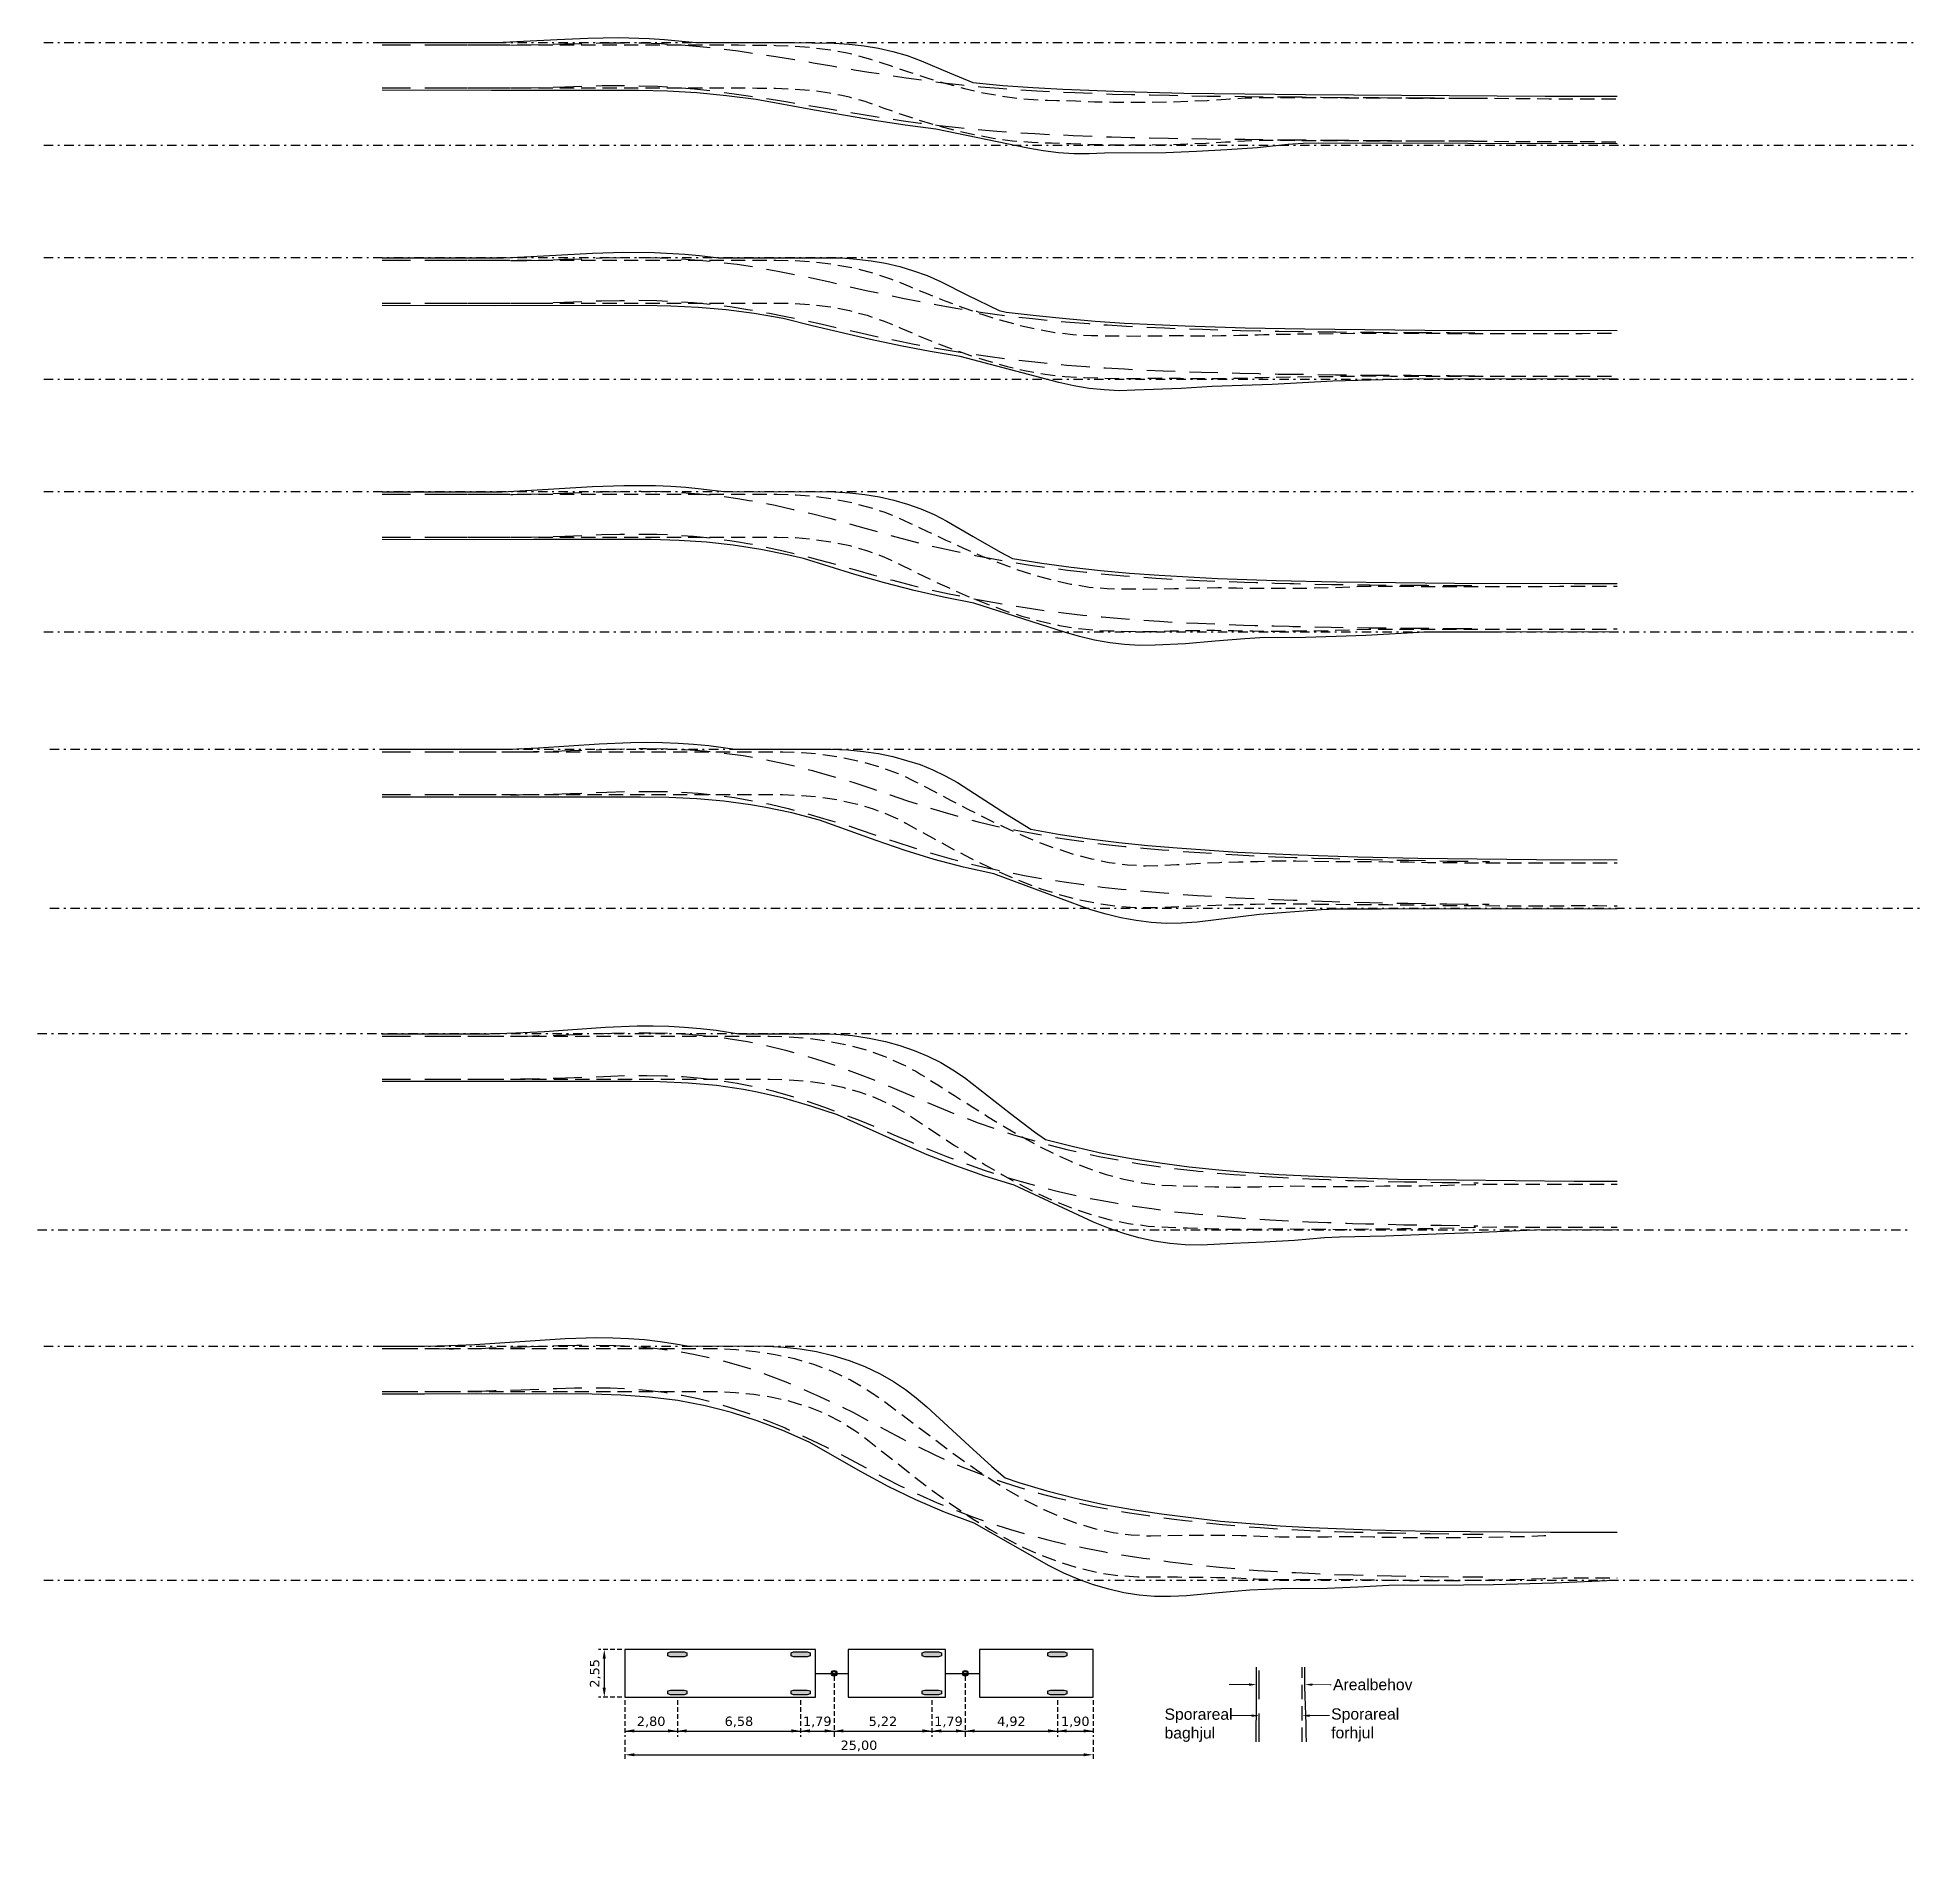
# Model space of a CAD drawing. Header units: metres. Extents: x -109 to 383, y 13 to 110.
# Drawn here: x 282.8 to 383.4, y 12.6 to 110 of the extents above; entities outside this region: 34.
import ezdxf
from ezdxf import colors
from ezdxf.entities.mleader import LeaderData, LeaderLine
from ezdxf.math import Vec2, Vec3

# ---------------------------------------------------------------- set-up
doc = ezdxf.new("R2010")
doc.units = ezdxf.units.M
for name, pattern in [('DASHDOT', [1, 0.5, -0.25, 0, -0.25]), ('DASHED', [0.75, 0.5, -0.25]), ('DASHED2', [0.375, 0.25, -0.125]), ('DASHEDX2', [1.5, 1, -0.5])]:
    doc.linetypes.add(name, pattern=pattern)
doc.layers.add('ATVEHICLE', color=7, linetype='Continuous')
doc.layers.add('vej', color=7, linetype='DASHDOT')
doc.styles.add('BT standard', font='sanss___.ttf')
doc.styles.get("Standard").update_dxf_attribs({"font": 'arial.ttf'})
doc.styles.add('VIA_A', font='verdana.ttf', dxfattribs={"height": 2})
pattern_1 = [(0, (0, 0), (0, 6.985), [5.08, -1.905]), (90, (0, 0), (-6.985, 4e-16), [5.08, -1.905])]
pattern_2 = [(0, (1, 0), (0, 6.985), [5.08, -1.905]), (90, (1, 0), (-6.985, 4e-16), [5.08, -1.905])]
pattern_3 = [(0, (2, 0), (0, 6.985), [5.08, -1.905]), (90, (2, 0), (-6.985, 4e-16), [5.08, -1.905])]
pattern_4 = [(0, (3, 0), (0, 6.985), [5.08, -1.905]), (90, (3, 0), (-6.985, 4e-16), [5.08, -1.905])]
pattern_5 = [(0, (4, 0), (0, 6.985), [5.08, -1.905]), (90, (4, 0), (-6.985, 4e-16), [5.08, -1.905])]
pattern_6 = [(0, (5, 0), (0, 6.985), [5.08, -1.905]), (90, (5, 0), (-6.985, 4e-16), [5.08, -1.905])]
pattern_7 = [(0, (6, 0), (0, 6.985), [5.08, -1.905]), (90, (6, 0), (-6.985, 4e-16), [5.08, -1.905])]
pattern_8 = [(0, (7, 0), (0, 6.985), [5.08, -1.905]), (90, (7, 0), (-6.985, 4e-16), [5.08, -1.905])]
pattern_9 = [(0, (8, 0), (0, 6.985), [5.08, -1.905]), (90, (8, 0), (-6.985, 4e-16), [5.08, -1.905])]
pattern_10 = [(0, (9, 0), (0, 6.985), [5.08, -1.905]), (90, (9, 0), (-6.985, 4e-16), [5.08, -1.905])]
pattern_11 = [(0, (2e-13, 72.306), (0, 6.985), [5.08, -1.905]), (90, (2e-13, 72.306), (-6.985, 4e-16), [5.08, -1.905])]

# ---------------------------------------------------------------- blocks, each defined once
blk = doc.blocks.new('BUS_25_S_Køretøj')
h = blk.add_hatch(color=256)
h.dxf.hatch_style = 1
h.paths.add_polyline_path([(10.71, 5.59), (10.57, 5.54), (10.57, 5.38), (10.71, 5.33), (11.44, 5.33), (11.59, 5.38), (11.59, 5.54), (11.44, 5.59)])
h.paths.add_polyline_path([(10.71, 3.55), (10.57, 3.5), (10.57, 3.34), (10.71, 3.3), (11.44, 3.3), (11.59, 3.34), (11.59, 3.5), (11.44, 3.55)])
h.paths.add_polyline_path([(4.86, 3.3), (5.01, 3.34), (5.01, 3.5), (4.86, 3.55), (4.13, 3.55), (3.99, 3.5), (3.99, 3.34), (4.13, 3.3)])
h.paths.add_polyline_path([(4.86, 5.33), (5.01, 5.38), (5.01, 5.54), (4.86, 5.59), (4.13, 5.59), (3.99, 5.54), (3.99, 5.38), (4.13, 5.33)])
h = blk.add_hatch(color=256)
h.dxf.hatch_style = 1
h.paths.add_polyline_path([(17.72, 5.59), (17.58, 5.54), (17.58, 5.38), (17.72, 5.33), (18.45, 5.33), (18.6, 5.38), (18.6, 5.54), (18.45, 5.59)])
h.paths.add_polyline_path([(17.72, 3.55), (17.58, 3.5), (17.58, 3.34), (17.72, 3.3), (18.45, 3.3), (18.6, 3.34), (18.6, 3.5), (18.45, 3.55)])
h = blk.add_hatch(color=256)
h.dxf.hatch_style = 1
h.paths.add_polyline_path([(25.16, 5.33), (25.31, 5.38), (25.31, 5.54), (25.16, 5.59), (24.43, 5.59), (24.29, 5.54), (24.29, 5.38), (24.43, 5.33)])
h.paths.add_polyline_path([(24.43, 3.55), (24.29, 3.5), (24.29, 3.34), (24.43, 3.3), (25.16, 3.3), (25.31, 3.34), (25.31, 3.5), (25.16, 3.55)])
at = {"linetype": 'DASHED2'}
for p, q in [((1.54, 5.72), (0.29, 5.72)), ((12.87, 4.29), (12.87, 1.05)), ((12.87, 4.29), (12.87, 1.05)), ((19.88, 4.29), (19.88, 1.05)), ((19.88, 4.29), (19.88, 1.05)), ((1.54, 3.17), (0.29, 3.17)), ((1.7, 3.01), (1.7, 1.05)), ((4.5, 3.01), (4.5, 1.05)), ((4.5, 3.01), (4.5, 1.05)), ((11.08, 3.01), (11.08, 1.05)), ((11.08, 3.01), (11.08, 1.05)), ((18.09, 3.01), (18.09, 1.05)), ((18.09, 3.01), (18.09, 1.05)), ((24.8, 3.01), (24.8, 1.05)), ((24.8, 3.01), (24.8, 1.05)), ((26.7, 3.01), (26.7, 1.05)), ((1.7, 0.88), (1.7, -0.22)), ((26.7, 0.88), (26.7, -0.22))]:
    blk.add_line(p, q, dxfattribs=at)
for p, q in [((0.6, 5.22), (0.6, 3.67)), ((11.87, 4.44), (12.87, 4.44)), ((12.87, 4.44), (13.62, 4.44)), ((18.83, 4.44), (19.88, 4.44)), ((1.7, 1.36), (26.7, 1.36)), ((2.2, 1.36), (4, 1.36)), ((5, 1.36), (10.58, 1.36)), ((11.58, 1.36), (12.37, 1.36)), ((13.37, 1.36), (17.59, 1.36)), ((18.59, 1.36), (19.38, 1.36)), ((20.38, 1.36), (24.3, 1.36)), ((25.3, 1.36), (26.2, 1.36)), ((2.2, 0.09), (26.2, 0.09))]:
    blk.add_line(p, q)
at = {"linetype": 'Continuous', "ltscale": 1.524}
blk.add_line((19.88, 4.44), (20.63, 4.44), dxfattribs=at)
for points in [[(1.7, 3.17), (11.87, 3.17), (11.87, 5.72), (1.7, 5.72), (1.7, 3.17), (1.7, 3.17)], [(3.99, 5.38), (3.99, 5.54), (4.13, 5.59), (4.86, 5.59), (5.01, 5.54), (5.01, 5.38), (4.86, 5.33), (4.13, 5.33)], [(10.57, 5.38), (10.57, 5.54), (10.71, 5.59), (11.44, 5.59), (11.59, 5.54), (11.59, 5.38), (11.44, 5.33), (10.71, 5.33)], [(13.62, 3.17), (18.83, 3.17), (18.83, 5.72), (13.62, 5.72), (13.62, 3.17), (13.62, 3.17)], [(17.58, 5.38), (17.58, 5.54), (17.72, 5.59), (18.45, 5.59), (18.6, 5.54), (18.6, 5.38), (18.45, 5.33), (17.72, 5.33)], [(24.29, 5.38), (24.29, 5.54), (24.43, 5.59), (25.16, 5.59), (25.31, 5.54), (25.31, 5.38), (25.16, 5.33), (24.43, 5.33)], [(3.99, 3.34), (3.99, 3.5), (4.13, 3.55), (4.86, 3.55), (5.01, 3.5), (5.01, 3.34), (4.86, 3.3), (4.13, 3.3)], [(10.57, 3.34), (10.57, 3.5), (10.71, 3.55), (11.44, 3.55), (11.59, 3.5), (11.59, 3.34), (11.44, 3.3), (10.71, 3.3)], [(17.58, 3.34), (17.58, 3.5), (17.72, 3.55), (18.45, 3.55), (18.6, 3.5), (18.6, 3.34), (18.45, 3.3), (17.72, 3.3)], [(24.29, 3.34), (24.29, 3.5), (24.43, 3.55), (25.16, 3.55), (25.31, 3.5), (25.31, 3.34), (25.16, 3.3), (24.43, 3.3)]]:
    blk.add_lwpolyline(points, close=True)
blk.add_lwpolyline([(20.63, 3.17), (26.7, 3.17), (26.7, 5.72), (20.63, 5.72), (20.63, 3.17), (20.63, 3.17)], close=True, dxfattribs=at)
for centre, radius in [((12.87, 4.44), 0.153), ((12.87, 4.44), 0.102), ((19.88, 4.44), 0.102)]:
    blk.add_circle(centre, radius)
blk.add_circle((19.88, 4.44), 0.153, dxfattribs=at)
for points in [[(0.51, 5.22), (0.68, 5.22), (0.6, 5.72)], [(0.51, 3.67), (0.68, 3.67), (0.6, 3.17)], [(2.2, 1.45), (2.2, 1.28), (1.7, 1.36)], [(4, 1.45), (4, 1.28), (4.5, 1.36)], [(5, 1.45), (5, 1.28), (4.5, 1.36)], [(10.58, 1.45), (10.58, 1.28), (11.08, 1.36)], [(11.58, 1.45), (11.58, 1.28), (11.08, 1.36)], [(12.37, 1.45), (12.37, 1.28), (12.87, 1.36)], [(13.37, 1.45), (13.37, 1.28), (12.87, 1.36)], [(17.59, 1.45), (17.59, 1.28), (18.09, 1.36)], [(18.59, 1.45), (18.59, 1.28), (18.09, 1.36)], [(19.38, 1.45), (19.38, 1.28), (19.88, 1.36)], [(20.38, 1.45), (20.38, 1.28), (19.88, 1.36)], [(24.3, 1.45), (24.3, 1.28), (24.8, 1.36)], [(25.3, 1.45), (25.3, 1.28), (24.8, 1.36)], [(26.2, 1.45), (26.2, 1.28), (26.7, 1.36)], [(2.2, 0.17), (2.2, 0.01), (1.7, 0.09)], [(26.2, 0.17), (26.2, 0.01), (26.7, 0.09)]]:
    blk.add_solid(points)
at = {"insert": (0.12, 4.44), "char_height": 0.5, "attachment_point": 5, "rotation": 90, "style": 'VIA_A'}
blk.add_mtext('2,55', dxfattribs=at)
at = {"char_height": 0.5, "attachment_point": 5, "style": 'VIA_A'}
for s, insert in [('2,80', (3.1, 1.84)), ('6,58', (7.79, 1.84)), ('1,79', (11.97, 1.84)), ('5,22', (15.48, 1.84)), ('1,79', (18.98, 1.84)), ('4,92', (22.34, 1.84)), ('1,90', (25.75, 1.84)), ('25,00', (14.2, 0.56))]:
    blk.add_mtext(s, dxfattribs=dict(at, insert=insert))
blk = doc.blocks.new('BUS_25_S_Arealbehovskurver')
at = {"layer": 'ATVEHICLE', "color": 1, "linetype": 'Continuous', "ltscale": 1.524, "flags": 128}
for points in [[(18.07, 82.15), (24.19, 82.15), (27.42, 82.32), (29.06, 82.38), (30.69, 82.41), (32.33, 82.37), (33.16, 82.32), (34.83, 82.16), (39.82, 82.15), (42.22, 82.11), (43.01, 82.06), (43.81, 81.97), (44.59, 81.84), (45.35, 81.67), (46.11, 81.45), (46.86, 81.18), (48.37, 80.53), (49.63, 80.02), (51.22, 79.86), (52.82, 79.75), (54.43, 79.66), (57.65, 79.53), (60.89, 79.45), (67.38, 79.37), (80.18, 79.29), (84.03, 79.28)], [(84.03, 76.73), (68.07, 76.78), (67.26, 76.76), (66.45, 76.7), (64.82, 76.53), (63.19, 76.41), (61.56, 76.32), (59.93, 76.26), (56.66, 76.24), (55.83, 76.21), (55.01, 76.21), (54.19, 76.26), (53.37, 76.36), (52.55, 76.5), (47.65, 77.52), (46.01, 77.74), (44.37, 77.99), (41.16, 78.54), (38.05, 79.1), (36.46, 79.31), (34.88, 79.47), (33.31, 79.55), (31.77, 79.59), (23.91, 79.58), (18.07, 79.6)], [(18.07, 70.65), (24.56, 70.65), (26.04, 70.71), (29.31, 70.9), (30.98, 70.95), (32.62, 70.94), (34.24, 70.85), (35.03, 70.78), (36.03, 70.65), (42.63, 70.64), (43.42, 70.58), (44.19, 70.49), (44.95, 70.36), (45.72, 70.18), (46.45, 69.96), (47.18, 69.7), (47.89, 69.39), (49.33, 68.65), (51.02, 67.83), (51.41, 67.75), (53, 67.56), (54.58, 67.4), (56.15, 67.27), (57.72, 67.16), (60.96, 67.01), (64.17, 66.91), (67.35, 66.85), (73.77, 66.78), (84.03, 66.76)], [(84.03, 64.19), (72.87, 64.17), (68.84, 64.06), (65.61, 63.88), (62.4, 63.78), (60.75, 63.67), (58.27, 63.57), (57.44, 63.55), (56.63, 63.59), (55.83, 63.67), (55.02, 63.8), (54.22, 63.98), (48.94, 65.38), (47.34, 65.65), (45.75, 65.95), (44.15, 66.29), (41.04, 67.02), (39.5, 67.4), (37.95, 67.67), (36.44, 67.87), (34.95, 68), (33.5, 68.07), (32.03, 68.1), (24.1, 68.08), (18.07, 68.1)], [(18.07, 58.15), (24.48, 58.15), (26.05, 58.23), (29.31, 58.43), (30.98, 58.49), (32.67, 58.48), (33.49, 58.45), (34.3, 58.39), (35.11, 58.31), (36.3, 58.16), (42.23, 58.14), (43.06, 58.09), (43.86, 58), (44.64, 57.87), (45.4, 57.7), (46.13, 57.48), (46.84, 57.23), (47.55, 56.93), (48.24, 56.58), (49.64, 55.76), (51.09, 54.93), (51.74, 54.58), (53.31, 54.34), (54.88, 54.12), (56.44, 53.95), (57.99, 53.8), (59.57, 53.69), (62.68, 53.52), (65.82, 53.41), (69.05, 53.34), (75.34, 53.27), (81.73, 53.25), (84.03, 53.25)], [(84.03, 50.67), (77.72, 50.64), (73.76, 50.64), (70.61, 50.47), (69.02, 50.41), (67.39, 50.37), (64.95, 50.34), (64.15, 50.3), (62.56, 50.16), (60.98, 50.03), (59.36, 49.95), (58.54, 49.94), (57.73, 49.99), (56.93, 50.08), (56.12, 50.22), (55.32, 50.41), (54.52, 50.64), (49.67, 52.19), (48.06, 52.52), (46.48, 52.88), (44.91, 53.28), (43.32, 53.73), (40.57, 54.58), (39.8, 54.76), (38.29, 55.06), (36.82, 55.29), (35.39, 55.45), (33.93, 55.54), (32.45, 55.59), (26.15, 55.6), (22.99, 55.58), (18.07, 55.59)], [(18.07, 44.4), (24.88, 44.4), (26.43, 44.47), (29.67, 44.68), (31.35, 44.75), (32.19, 44.77), (33.04, 44.76), (33.88, 44.72), (34.71, 44.67), (35.52, 44.59), (36.92, 44.4), (42.05, 44.39), (42.94, 44.36), (43.79, 44.28), (44.58, 44.16), (45.34, 44), (46.08, 43.8), (46.8, 43.57), (47.49, 43.29), (48.15, 42.98), (48.8, 42.62), (51.47, 40.89), (52.72, 40.12), (54.28, 39.84), (55.85, 39.61), (57.42, 39.41), (58.97, 39.25), (60.54, 39.12), (63.76, 38.9), (67, 38.75), (70.18, 38.65), (73.38, 38.58), (79.73, 38.51), (84.03, 38.49)], [(84.03, 35.87), (77.81, 35.85), (74.63, 35.87), (71.43, 35.84), (69.02, 35.84), (68.22, 35.81), (64.94, 35.57), (61.6, 35.16), (60.77, 35.1), (59.95, 35.09), (59.14, 35.14), (58.34, 35.24), (57.53, 35.38), (56.74, 35.58), (55.93, 35.82), (50.74, 37.73), (49.13, 38.09), (47.56, 38.51), (46.01, 38.99), (44.45, 39.52), (41.44, 40.61), (39.95, 40.99), (38.48, 41.3), (37.75, 41.43), (36.33, 41.62), (34.88, 41.74), (33.39, 41.81), (31.87, 41.84), (18.07, 41.84)], [(18.07, 29.19), (23.79, 29.19), (25.21, 29.24), (26.75, 29.32), (30.01, 29.55), (31.69, 29.61), (32.54, 29.61), (33.39, 29.59), (34.23, 29.55), (35.07, 29.48), (35.91, 29.38), (37.13, 29.19), (41.41, 29.19), (42.31, 29.17), (43.2, 29.09), (44.09, 28.96), (44.96, 28.78), (45.73, 28.56), (46.49, 28.3), (47.21, 27.99), (47.91, 27.65), (48.55, 27.27), (49.17, 26.85), (51.63, 24.93), (52.92, 23.96), (53.5, 23.54), (54.99, 23.16), (56.53, 22.82), (58.07, 22.53), (59.61, 22.29), (61.17, 22.09), (62.76, 21.92), (64.37, 21.78), (65.96, 21.67), (69.1, 21.53), (72.31, 21.43), (75.43, 21.38), (81.73, 21.32), (84.03, 21.31)], [(84.03, 18.71), (79.61, 18.7), (76.4, 18.55), (74.82, 18.51), (71.66, 18.38), (69.21, 18.33), (68.41, 18.28), (66.8, 18.15), (65.18, 18.05), (63.51, 17.99), (61.82, 17.9), (60.97, 17.92), (60.14, 17.99), (59.31, 18.11), (58.49, 18.29), (57.68, 18.52), (56.87, 18.8), (56.07, 19.12), (51.83, 21.1), (50.26, 21.59), (48.71, 22.13), (47.18, 22.73), (45.68, 23.38), (42.39, 24.86), (40.97, 25.33), (39.52, 25.75), (38.1, 26.08), (37.38, 26.21), (35.93, 26.42), (34.42, 26.55), (32.9, 26.62), (31.37, 26.64), (18.07, 26.64)], [(18.07, 12.5), (20.34, 12.5), (21.65, 12.53), (23.02, 12.59), (27.85, 12.91), (29.54, 12.96), (30.39, 12.95), (31.23, 12.91), (32.08, 12.85), (32.92, 12.75), (33.75, 12.62), (34.37, 12.51), (38.66, 12.5), (39.53, 12.45), (40.4, 12.36), (41.27, 12.21), (42.15, 12.01), (43.01, 11.74), (43.85, 11.41), (44.67, 11.02), (45.39, 10.61), (46.02, 10.19), (46.6, 9.74), (47.16, 9.26), (49.42, 7.17), (50.63, 6.08), (51.34, 5.47), (52.08, 5.22), (53.58, 4.77), (55.1, 4.38), (56.62, 4.05), (58.15, 3.77), (59.69, 3.54), (61.27, 3.34), (62.85, 3.16), (64.44, 3.02), (66.04, 2.9), (67.65, 2.81), (70.87, 2.69), (74.05, 2.62), (80.48, 2.57), (84.03, 2.56)], [(84.03, -0.01), (83.89, -0.01), (80.67, -0.16), (77.42, -0.25), (74.22, -0.28), (72.63, -0.27), (71.83, -0.29), (70.19, -0.38), (68.55, -0.44), (66.08, -0.46), (64.42, -0.53), (62.74, -0.67), (61.03, -0.84), (60.18, -0.88), (59.33, -0.87), (58.5, -0.8), (57.69, -0.67), (56.88, -0.49), (56.07, -0.25), (55.28, 0.03), (54.49, 0.37), (53.69, 0.77), (49.69, 3.04), (48.11, 3.63), (46.58, 4.29), (45.1, 5.01), (43.66, 5.78), (40.88, 7.38), (39.48, 7.99), (38.1, 8.51), (36.73, 8.95), (36.04, 9.14), (35.33, 9.31), (34.6, 9.46), (33.86, 9.59), (33.11, 9.69), (32.35, 9.77), (30.82, 9.88), (29.29, 9.94), (23.14, 9.95), (20.34, 9.93), (18.07, 9.94)]]:
    blk.add_lwpolyline(points, dxfattribs=at)
at = {"layer": 'ATVEHICLE', "color": 2, "linetype": 'DASHEDX2', "ltscale": 1.524, "flags": 128}
for points in [[(18.07, 82.02), (18.8, 82.02), (19.81, 82.02), (20.83, 82.02), (21.74, 82.02), (21.84, 82.02), (22.44, 82.02), (22.84, 82.02), (22.94, 82.02), (23.73, 82.02), (23.83, 82.02), (24.03, 82.02), (24.23, 82.02), (24.82, 82.01), (25.81, 82.02), (26.82, 82.05), (27.83, 82.08), (28.86, 82.11), (29.89, 82.13), (30.92, 82.14), (31.95, 82.13), (32.98, 82.09), (33.5, 82.06), (34.01, 82.03), (35.04, 81.94), (36.06, 81.83), (37.08, 81.7), (38.09, 81.55), (39.1, 81.4), (40.1, 81.24), (41.1, 81.07), (42.09, 80.9), (43.08, 80.73), (43.28, 80.7), (44.07, 80.57), (45.06, 80.42), (46.06, 80.27), (47.05, 80.13), (48.04, 80), (49.03, 79.89), (50.03, 79.79), (51.03, 79.71), (52.04, 79.64), (53.04, 79.57), (54.05, 79.52), (55.06, 79.48), (56.07, 79.44), (57.08, 79.4), (58.09, 79.37), (59.1, 79.35), (60.12, 79.33), (61.13, 79.31), (62.14, 79.29), (63.16, 79.28), (64.17, 79.27), (65.19, 79.25), (66.2, 79.24), (67.21, 79.24), (68.23, 79.23), (69.24, 79.22), (70.26, 79.21), (71.28, 79.21), (72.29, 79.2), (73.31, 79.19), (74.32, 79.19), (75.34, 79.18), (76.35, 79.18), (76.96, 79.17)], [(18.07, 79.73), (18.8, 79.73), (19.81, 79.73), (20.83, 79.73), (21.74, 79.73), (21.84, 79.73), (22.44, 79.73), (22.84, 79.73), (22.94, 79.73), (23.74, 79.73), (23.84, 79.73), (24.04, 79.73), (24.24, 79.73), (24.84, 79.72), (25.84, 79.73), (26.84, 79.76), (27.83, 79.79), (28.83, 79.82), (29.82, 79.85), (30.81, 79.85), (31.8, 79.84), (32.79, 79.81), (33.28, 79.78), (33.77, 79.75), (34.76, 79.67), (35.75, 79.56), (36.75, 79.43), (37.74, 79.29), (38.74, 79.14), (39.74, 78.98), (40.74, 78.81), (41.75, 78.64), (42.76, 78.47), (42.96, 78.43), (43.76, 78.3), (44.77, 78.14), (45.79, 77.99), (46.81, 77.85), (47.83, 77.72), (48.85, 77.61), (49.87, 77.51), (50.9, 77.42), (51.92, 77.35), (52.94, 77.29), (53.96, 77.23), (54.98, 77.19), (56, 77.15), (57.02, 77.11), (58.04, 77.08), (59.06, 77.06), (60.08, 77.04), (61.1, 77.02), (62.11, 77), (63.13, 76.99), (64.15, 76.98), (65.16, 76.96), (66.18, 76.95), (67.2, 76.95), (68.21, 76.94), (69.23, 76.93), (70.25, 76.92), (71.26, 76.92), (72.28, 76.91), (73.29, 76.9), (74.31, 76.9), (75.33, 76.89), (76.34, 76.89), (76.95, 76.88)], [(18.07, 70.52), (18.8, 70.52), (19.82, 70.52), (20.83, 70.52), (21.84, 70.52), (22.84, 70.52), (23.84, 70.52), (24.83, 70.51), (25.02, 70.51), (25.12, 70.51), (25.22, 70.51), (25.8, 70.51), (26.79, 70.53), (27.8, 70.57), (28.81, 70.6), (29.83, 70.64), (30.86, 70.66), (31.89, 70.66), (32.93, 70.64), (33.97, 70.6), (35, 70.53), (36.02, 70.43), (37.04, 70.3), (38.03, 70.15), (39.01, 69.97), (39.21, 69.93), (40.01, 69.77), (41, 69.58), (41.98, 69.36), (42.95, 69.13), (43.92, 68.91), (44.89, 68.7), (45.18, 68.64), (45.87, 68.5), (46.85, 68.3), (47.83, 68.12), (48.82, 67.94), (49.81, 67.79), (49.91, 67.77), (50.8, 67.64), (51.8, 67.51), (52.8, 67.4), (53.8, 67.3), (54.8, 67.21), (55.81, 67.13), (56.82, 67.06), (57.83, 67), (58.63, 66.96), (58.84, 66.95), (59.85, 66.9), (60.87, 66.86), (61.89, 66.83), (62.9, 66.8), (63.92, 66.77), (64.94, 66.75), (65.96, 66.73), (66.98, 66.72), (67.49, 66.71), (67.99, 66.7), (69, 66.69), (70.02, 66.68), (71.03, 66.67), (72.04, 66.66), (73.06, 66.66), (74.07, 66.65), (75.08, 66.65), (76.09, 66.64), (76.91, 66.64)], [(18.07, 68.23), (18.8, 68.23), (19.81, 68.23), (20.83, 68.23), (21.84, 68.23), (22.85, 68.23), (23.85, 68.23), (24.84, 68.23), (25.04, 68.22), (25.14, 68.22), (25.24, 68.22), (25.83, 68.22), (26.82, 68.24), (27.81, 68.28), (28.8, 68.32), (29.79, 68.35), (30.77, 68.37), (31.76, 68.38), (32.75, 68.36), (33.73, 68.32), (34.71, 68.26), (35.69, 68.16), (36.66, 68.04), (37.61, 67.89), (38.57, 67.72), (38.76, 67.69), (39.55, 67.53), (40.53, 67.34), (41.51, 67.12), (42.49, 66.89), (43.48, 66.67), (44.47, 66.45), (44.77, 66.39), (45.47, 66.24), (46.48, 66.04), (47.5, 65.85), (48.51, 65.68), (49.53, 65.51), (49.64, 65.5), (50.55, 65.37), (51.58, 65.24), (52.6, 65.12), (53.63, 65.01), (54.65, 64.92), (55.68, 64.84), (56.7, 64.77), (57.73, 64.71), (58.55, 64.67), (58.75, 64.66), (59.78, 64.61), (60.8, 64.57), (61.83, 64.54), (62.85, 64.51), (63.88, 64.49), (64.9, 64.46), (65.93, 64.44), (66.95, 64.43), (67.46, 64.42), (67.97, 64.41), (68.99, 64.4), (70, 64.39), (71.02, 64.38), (72.03, 64.37), (73.04, 64.37), (74.06, 64.36), (75.07, 64.36), (76.09, 64.35), (76.9, 64.35)], [(18.07, 58.02), (18.55, 58.02), (18.85, 58.02), (19.87, 58.02), (20.88, 58.02), (21.89, 58.02), (22.89, 58.02), (23.89, 58.02), (24.48, 58.02), (24.87, 58.01), (25.06, 58.01), (25.45, 58.02), (25.84, 58.02), (26.82, 58.04), (27.82, 58.07), (28.82, 58.11), (29.84, 58.15), (30.87, 58.17), (31.9, 58.18), (32.94, 58.16), (33.98, 58.11), (35.02, 58.04), (36.05, 57.93), (37.07, 57.79), (37.67, 57.69), (38.07, 57.62), (39.06, 57.43), (40.03, 57.21), (40.7, 57.05), (41, 56.98), (41.98, 56.74), (42.95, 56.47), (43.92, 56.19), (44.88, 55.92), (45.84, 55.65), (46.81, 55.4), (47.78, 55.17), (48.76, 54.95), (49.74, 54.75), (50.03, 54.69), (50.72, 54.56), (51.7, 54.39), (52.69, 54.23), (53.69, 54.09), (54.68, 53.96), (55.68, 53.85), (56.68, 53.75), (57.69, 53.66), (58.7, 53.58), (59.4, 53.54), (59.7, 53.52), (60.71, 53.46), (61.71, 53.41), (62.72, 53.37), (63.73, 53.33), (64.13, 53.32), (64.74, 53.3), (65.75, 53.27), (66.56, 53.25), (66.76, 53.24), (67.78, 53.22), (68.79, 53.2), (69.81, 53.19), (70.82, 53.17), (71.84, 53.16), (72.85, 53.16), (73.46, 53.15), (73.87, 53.15), (74.88, 53.14), (75.89, 53.14), (76.91, 53.14)], [(18.07, 55.73), (18.55, 55.73), (18.85, 55.73), (19.87, 55.73), (20.88, 55.73), (21.89, 55.73), (22.9, 55.73), (23.9, 55.73), (24.49, 55.73), (24.89, 55.72), (25.08, 55.72), (25.48, 55.73), (25.87, 55.73), (26.85, 55.75), (27.83, 55.78), (28.81, 55.82), (29.79, 55.86), (30.77, 55.88), (31.76, 55.89), (32.74, 55.88), (33.72, 55.84), (34.7, 55.77), (35.67, 55.67), (36.64, 55.54), (37.21, 55.45), (37.6, 55.39), (38.55, 55.2), (39.49, 54.99), (40.14, 54.83), (40.43, 54.76), (41.4, 54.52), (42.37, 54.26), (43.35, 53.97), (44.34, 53.69), (45.34, 53.42), (46.34, 53.16), (47.35, 52.92), (48.35, 52.7), (49.37, 52.49), (49.67, 52.43), (50.38, 52.3), (51.4, 52.12), (52.42, 51.96), (53.44, 51.81), (54.47, 51.68), (55.49, 51.56), (56.52, 51.46), (57.54, 51.37), (58.57, 51.3), (59.29, 51.25), (59.59, 51.23), (60.61, 51.17), (61.63, 51.12), (62.65, 51.08), (63.66, 51.04), (64.07, 51.03), (64.68, 51.01), (65.7, 50.98), (66.52, 50.96), (66.72, 50.95), (67.74, 50.93), (68.76, 50.91), (69.78, 50.9), (70.8, 50.88), (71.82, 50.87), (72.84, 50.87), (73.45, 50.86), (73.86, 50.86), (74.87, 50.85), (75.89, 50.85), (76.9, 50.85)], [(18.07, 44.26), (18.15, 44.26), (18.76, 44.26), (19.17, 44.26), (20.18, 44.26), (21.2, 44.26), (22.2, 44.26), (23.2, 44.26), (24.2, 44.26), (25.18, 44.25), (25.37, 44.25), (25.67, 44.26), (25.86, 44.26), (26.15, 44.27), (27.12, 44.28), (28.11, 44.32), (29.1, 44.35), (30.11, 44.39), (31.14, 44.42), (32.17, 44.43), (33.21, 44.42), (34.25, 44.37), (35.29, 44.3), (36.33, 44.19), (37.35, 44.05), (38.37, 43.87), (39.27, 43.69), (39.37, 43.67), (40.36, 43.44), (41.05, 43.25), (41.34, 43.17), (42.3, 42.89), (43.27, 42.61), (44.23, 42.3), (45.2, 41.96), (46.14, 41.64), (47.08, 41.33), (48.02, 41.04), (48.96, 40.77), (49.91, 40.52), (50.86, 40.29), (51.15, 40.23), (51.83, 40.09), (52.81, 39.9), (53.78, 39.72), (54.77, 39.57), (55.76, 39.43), (56.75, 39.31), (57.74, 39.2), (58.74, 39.11), (59.74, 39.02), (60.74, 38.94), (61.74, 38.87), (62.75, 38.81), (63.77, 38.75), (64.78, 38.7), (65.79, 38.65), (66.81, 38.61), (67.82, 38.58), (68.84, 38.55), (69.86, 38.52), (70.87, 38.5), (71.89, 38.47), (72.5, 38.46), (72.91, 38.46), (73.93, 38.44), (74.96, 38.42), (75.98, 38.41), (77, 38.4), (77.21, 38.4)], [(18.07, 41.97), (18.15, 41.97), (18.76, 41.97), (19.17, 41.97), (20.18, 41.97), (21.19, 41.97), (22.2, 41.97), (23.21, 41.97), (24.21, 41.97), (25.2, 41.96), (25.4, 41.96), (25.69, 41.97), (25.88, 41.97), (26.17, 41.98), (27.14, 41.99), (28.12, 42.03), (29.09, 42.06), (30.07, 42.1), (31.04, 42.13), (32.02, 42.14), (33, 42.14), (33.98, 42.1), (34.95, 42.04), (35.92, 41.94), (36.89, 41.81), (37.85, 41.64), (38.71, 41.47), (38.8, 41.45), (39.75, 41.23), (40.42, 41.05), (40.7, 40.98), (41.64, 40.7), (42.59, 40.43), (43.55, 40.11), (44.55, 39.77), (45.51, 39.44), (46.49, 39.12), (47.47, 38.82), (48.46, 38.54), (49.45, 38.28), (50.45, 38.04), (50.75, 37.98), (51.46, 37.83), (52.47, 37.63), (53.48, 37.46), (54.5, 37.3), (55.52, 37.16), (56.53, 37.03), (57.55, 36.92), (58.57, 36.82), (59.59, 36.73), (60.6, 36.66), (61.62, 36.58), (62.64, 36.52), (63.67, 36.46), (64.69, 36.41), (65.72, 36.37), (66.74, 36.33), (67.76, 36.29), (68.79, 36.26), (69.81, 36.23), (70.83, 36.21), (71.85, 36.18), (72.47, 36.17), (72.88, 36.17), (73.9, 36.15), (74.93, 36.13), (75.96, 36.12), (76.99, 36.11), (77.19, 36.11)], [(18.07, 29.06), (18.25, 29.06), (18.46, 29.06), (19.47, 29.06), (20.49, 29.06), (21.5, 29.06), (22.5, 29.06), (23.49, 29.06), (24.48, 29.06), (25.45, 29.07), (25.55, 29.07), (25.84, 29.07), (26.13, 29.08), (26.42, 29.09), (27.38, 29.11), (28.36, 29.15), (29.35, 29.18), (30.35, 29.22), (31.37, 29.24), (32.4, 29.25), (33.44, 29.22), (34.48, 29.17), (35.52, 29.07), (36.56, 28.94), (37.59, 28.77), (38.61, 28.57), (39.61, 28.32), (40.59, 28.05), (41.27, 27.84), (41.55, 27.75), (42.5, 27.42), (43.45, 27.06), (44.4, 26.71), (45.32, 26.32), (45.69, 26.16), (46.23, 25.93), (47.14, 25.54), (48.05, 25.16), (48.98, 24.79), (49.91, 24.44), (50.85, 24.11), (51.32, 23.95), (51.79, 23.8), (52.73, 23.52), (53.68, 23.25), (54.64, 23.01), (55.6, 22.8), (56.37, 22.64), (56.57, 22.6), (57.55, 22.42), (58.54, 22.25), (59.54, 22.1), (60.55, 21.97), (61.55, 21.86), (61.65, 21.85), (62.56, 21.76), (63.56, 21.68), (64.57, 21.6), (65.59, 21.54), (66.6, 21.48), (67.61, 21.44), (68.63, 21.4), (69.64, 21.36), (69.95, 21.35), (70.65, 21.33), (71.66, 21.31), (72.67, 21.28), (73.68, 21.27), (74.69, 21.25), (75.7, 21.24), (76.61, 21.22)], [(18.07, 26.77), (18.25, 26.77), (18.46, 26.77), (19.47, 26.77), (20.49, 26.77), (21.5, 26.77), (22.5, 26.77), (23.5, 26.77), (24.5, 26.77), (25.47, 26.78), (25.57, 26.78), (25.86, 26.78), (26.15, 26.79), (26.44, 26.8), (27.39, 26.82), (28.35, 26.86), (29.32, 26.89), (30.28, 26.93), (31.24, 26.96), (32.21, 26.97), (33.18, 26.95), (34.15, 26.9), (35.12, 26.82), (36.08, 26.71), (37.04, 26.55), (37.99, 26.36), (38.94, 26.14), (39.87, 25.88), (40.51, 25.68), (40.78, 25.59), (41.7, 25.27), (42.62, 24.93), (43.55, 24.58), (44.48, 24.19), (44.85, 24.03), (45.41, 23.79), (46.34, 23.4), (47.29, 23), (48.26, 22.62), (49.24, 22.25), (50.22, 21.9), (50.72, 21.74), (51.21, 21.58), (52.2, 21.29), (53.2, 21.02), (54.2, 20.77), (55.21, 20.54), (56.01, 20.37), (56.22, 20.33), (57.23, 20.15), (58.26, 19.98), (59.3, 19.83), (60.33, 19.69), (61.37, 19.58), (61.47, 19.57), (62.4, 19.48), (63.43, 19.39), (64.45, 19.31), (65.48, 19.25), (66.51, 19.2), (67.54, 19.15), (68.56, 19.11), (69.59, 19.07), (69.9, 19.06), (70.61, 19.04), (71.62, 19.02), (72.64, 18.99), (73.65, 18.98), (74.66, 18.96), (75.68, 18.95), (76.59, 18.93)], [(18.07, 12.37), (18.69, 12.37), (19.69, 12.37), (20.68, 12.37), (21.66, 12.36), (22.63, 12.38), (23.59, 12.4), (23.78, 12.41), (23.88, 12.41), (23.98, 12.41), (24.07, 12.41), (24.17, 12.42), (24.55, 12.43), (25.51, 12.46), (26.48, 12.5), (27.47, 12.53), (28.48, 12.56), (29.5, 12.56), (30.53, 12.54), (31.57, 12.49), (32.62, 12.4), (33.66, 12.26), (34.7, 12.08), (35.72, 11.86), (36.73, 11.6), (37.72, 11.3), (38.69, 10.96), (39.63, 10.6), (40.54, 10.21), (40.63, 10.17), (41.44, 9.81), (42.34, 9.39), (43.24, 8.96), (44.1, 8.49), (44.96, 8.03), (45.83, 7.56), (46.71, 7.12), (47.6, 6.69), (48.5, 6.29), (49.04, 6.06), (49.4, 5.91), (50.32, 5.56), (51.25, 5.23), (52.19, 4.93), (53.13, 4.65), (54.09, 4.4), (55.06, 4.17), (56.03, 3.96), (57.01, 3.77), (57.99, 3.6), (58.98, 3.45), (59.97, 3.31), (60.37, 3.26), (60.97, 3.19), (61.96, 3.08), (62.96, 2.98), (63.96, 2.89), (64.96, 2.81), (65.96, 2.74), (66.97, 2.69), (67.98, 2.64), (68.98, 2.6), (69.99, 2.57), (71, 2.54), (72.01, 2.52), (73.03, 2.5), (74.04, 2.49), (75.05, 2.47), (76.06, 2.46), (76.87, 2.46)], [(18.07, 10.08), (18.69, 10.08), (19.69, 10.08), (20.69, 10.08), (21.68, 10.07), (22.65, 10.09), (23.61, 10.11), (23.8, 10.12), (23.89, 10.12), (23.99, 10.12), (24.08, 10.13), (24.17, 10.13), (24.55, 10.14), (25.5, 10.17), (26.45, 10.21), (27.4, 10.24), (28.35, 10.27), (29.3, 10.28), (30.26, 10.27), (31.22, 10.23), (32.18, 10.15), (33.14, 10.04), (34.09, 9.88), (35.04, 9.68), (35.98, 9.44), (36.9, 9.16), (37.82, 8.84), (38.71, 8.5), (39.59, 8.13), (39.68, 8.09), (40.46, 7.74), (41.33, 7.33), (42.21, 6.91), (43.09, 6.44), (43.99, 5.96), (44.9, 5.47), (45.82, 5.01), (46.77, 4.56), (47.72, 4.13), (48.3, 3.89), (48.69, 3.74), (49.65, 3.37), (50.64, 3.02), (51.63, 2.71), (52.63, 2.42), (53.63, 2.15), (54.64, 1.91), (55.66, 1.7), (56.67, 1.51), (57.69, 1.33), (58.71, 1.18), (59.73, 1.04), (60.14, 0.98), (60.75, 0.91), (61.77, 0.79), (62.79, 0.69), (63.82, 0.6), (64.84, 0.52), (65.86, 0.46), (66.88, 0.4), (67.9, 0.35), (68.92, 0.31), (69.94, 0.28), (70.96, 0.25), (71.98, 0.23), (73, 0.21), (74.01, 0.2), (75.03, 0.18), (76.05, 0.17), (76.86, 0.17)]]:
    blk.add_lwpolyline(points, dxfattribs=at)
at = {"layer": 'ATVEHICLE', "color": 2, "linetype": 'DASHED', "ltscale": 1.524, "flags": 128}
for points in [[(21.85, 82.02), (22.87, 82.02), (23.89, 82.02), (24.91, 82.02), (25.93, 82.02), (26.95, 82.02), (27.97, 82.02), (28.99, 82.02), (30.01, 82.02), (31.03, 82.02), (32.05, 82.02), (33.07, 82.02), (34.08, 82.02), (35.08, 82.02), (36.09, 82.02), (37.1, 82.02), (38.11, 82.01), (39.1, 82), (40.13, 81.96), (41.17, 81.87), (42.1, 81.75), (42.21, 81.73), (42.82, 81.61), (43.24, 81.52), (43.34, 81.49), (44.16, 81.27), (44.26, 81.23), (44.46, 81.17), (44.66, 81.1), (45.26, 80.9), (46.24, 80.57), (47.22, 80.25), (48.2, 79.96), (49.18, 79.69), (50.17, 79.47), (51.15, 79.29), (52.14, 79.16), (53.12, 79.08), (53.61, 79.07), (54.11, 79.06), (55.12, 79.03), (56.12, 78.99), (57.12, 78.97), (58.12, 78.96), (59.13, 78.96), (60.13, 78.98), (61.13, 79.02), (62.13, 79.06), (63.13, 79.13), (63.33, 79.14), (64.14, 79.19), (65.16, 79.22), (66.18, 79.22), (67.2, 79.21), (68.21, 79.21), (69.23, 79.2), (70.24, 79.2), (71.26, 79.19), (72.28, 79.19), (73.29, 79.18), (74.31, 79.18), (75.32, 79.18), (76.34, 79.17), (77.35, 79.17), (78.37, 79.16), (79.38, 79.16), (80.4, 79.15), (81.42, 79.15), (82.43, 79.15), (83.45, 79.14), (84.03, 79.14)], [(21.85, 79.73), (22.87, 79.73), (23.89, 79.73), (24.91, 79.73), (25.93, 79.73), (26.95, 79.73), (27.97, 79.73), (28.99, 79.73), (30.01, 79.73), (31.03, 79.73), (32.05, 79.73), (33.07, 79.73), (34.08, 79.73), (35.08, 79.73), (36.09, 79.73), (37.1, 79.73), (38.1, 79.72), (39.09, 79.71), (40.09, 79.67), (41.08, 79.59), (41.96, 79.46), (42.05, 79.45), (42.63, 79.33), (43.01, 79.24), (43.1, 79.22), (43.85, 79.01), (43.94, 78.98), (44.13, 78.91), (44.31, 78.85), (44.87, 78.65), (45.8, 78.32), (46.76, 78.01), (47.72, 77.72), (48.7, 77.46), (49.7, 77.23), (50.71, 77.04), (51.74, 76.9), (52.78, 76.82), (53.31, 76.8), (53.83, 76.79), (54.85, 76.75), (55.88, 76.71), (56.92, 76.69), (57.95, 76.68), (58.99, 76.68), (60.02, 76.7), (61.06, 76.73), (62.09, 76.78), (63.12, 76.84), (63.33, 76.85), (64.15, 76.9), (65.16, 76.93), (66.17, 76.93), (67.18, 76.92), (68.2, 76.92), (69.22, 76.91), (70.23, 76.91), (71.25, 76.9), (72.26, 76.9), (73.28, 76.89), (74.3, 76.89), (75.31, 76.89), (76.33, 76.88), (77.34, 76.88), (78.36, 76.87), (79.37, 76.87), (80.39, 76.86), (81.41, 76.86), (82.42, 76.86), (83.44, 76.85), (84.03, 76.85)], [(21.85, 70.52), (22.87, 70.52), (23.88, 70.52), (24.89, 70.52), (25.91, 70.52), (26.92, 70.52), (27.94, 70.52), (28.95, 70.52), (29.97, 70.52), (30.98, 70.52), (32, 70.52), (33.01, 70.52), (34.03, 70.52), (35.04, 70.52), (36.05, 70.52), (37.07, 70.52), (38.08, 70.52), (39.1, 70.52), (40.13, 70.5), (41.16, 70.43), (42.2, 70.3), (43.23, 70.11), (44.26, 69.85), (45.27, 69.51), (45.47, 69.43), (45.67, 69.36), (46.25, 69.11), (47.22, 68.72), (48.18, 68.34), (49.14, 67.97), (50.11, 67.63), (51.07, 67.33), (52.04, 67.06), (53.02, 66.84), (54, 66.66), (54.97, 66.55), (55.95, 66.5), (56.94, 66.48), (57.91, 66.47), (58.89, 66.48), (59.08, 66.48), (59.88, 66.49), (60.89, 66.49), (61.88, 66.48), (62.88, 66.49), (63.87, 66.51), (64.86, 66.54), (65.16, 66.55), (65.87, 66.57), (66.89, 66.58), (67.9, 66.59), (68.91, 66.6), (69.93, 66.62), (70.03, 66.62), (70.95, 66.63), (71.97, 66.62), (72.98, 66.62), (74, 66.62), (75.02, 66.61), (76.04, 66.61), (77.06, 66.61), (78.07, 66.61), (78.89, 66.61), (79.09, 66.61), (80.11, 66.61), (81.14, 66.61), (82.16, 66.61), (83.18, 66.62), (84.03, 66.62)], [(21.85, 68.23), (22.87, 68.23), (23.88, 68.23), (24.89, 68.23), (25.91, 68.23), (26.92, 68.23), (27.94, 68.23), (28.95, 68.23), (29.97, 68.23), (30.98, 68.23), (32, 68.23), (33.01, 68.23), (34.03, 68.23), (35.04, 68.23), (36.05, 68.23), (37.07, 68.23), (38.08, 68.23), (39.1, 68.23), (40.1, 68.21), (41.09, 68.14), (42.07, 68.02), (43.03, 67.83), (43.97, 67.58), (44.88, 67.26), (45.06, 67.19), (45.15, 67.16), (45.24, 67.12), (45.78, 66.89), (46.69, 66.5), (47.61, 66.12), (48.55, 65.76), (49.5, 65.43), (50.47, 65.12), (51.46, 64.84), (52.47, 64.61), (53.49, 64.43), (54.53, 64.31), (55.58, 64.25), (56.62, 64.22), (57.64, 64.2), (58.66, 64.2), (58.86, 64.21), (59.69, 64.22), (60.71, 64.21), (61.73, 64.2), (62.76, 64.2), (63.78, 64.22), (64.8, 64.25), (65.11, 64.26), (65.82, 64.28), (66.84, 64.29), (67.86, 64.3), (68.89, 64.31), (69.91, 64.33), (70.02, 64.33), (70.93, 64.34), (71.95, 64.33), (72.97, 64.33), (73.99, 64.33), (75.01, 64.32), (76.03, 64.32), (77.05, 64.32), (78.07, 64.32), (78.88, 64.32), (79.09, 64.32), (80.11, 64.32), (81.13, 64.32), (82.15, 64.32), (83.17, 64.33), (84.03, 64.33)], [(21.85, 58.02), (22.87, 58.02), (23.88, 58.02), (24.9, 58.02), (25.91, 58.02), (26.93, 58.02), (27.95, 58.02), (28.96, 58.02), (29.98, 58.02), (30.99, 58.02), (32.01, 58.02), (33.02, 58.02), (34.04, 58.02), (35.06, 58.02), (36.07, 58.02), (37.09, 58.02), (37.9, 58.02), (38.11, 58.02), (38.85, 58.02), (39.15, 58.02), (40.19, 57.98), (41.22, 57.9), (42.26, 57.75), (43.29, 57.54), (44.31, 57.25), (44.92, 57.05), (45.32, 56.89), (45.52, 56.81), (45.91, 56.64), (46.29, 56.46), (47.24, 56.01), (48.18, 55.57), (49.13, 55.14), (50.07, 54.73), (51.02, 54.35), (51.97, 54), (52.93, 53.69), (53.89, 53.43), (54.86, 53.22), (55.83, 53.06), (56.8, 52.98), (57.38, 52.96), (57.78, 52.96), (58.76, 52.95), (59.72, 52.96), (60.39, 52.98), (60.69, 52.99), (61.69, 53.02), (62.7, 53.03), (63.71, 53.01), (64.72, 52.99), (65.73, 52.99), (66.74, 52.99), (67.75, 53.01), (68.76, 53.03), (69.77, 53.07), (70.07, 53.08), (70.78, 53.1), (71.8, 53.1), (72.82, 53.1), (73.84, 53.09), (74.86, 53.09), (75.87, 53.09), (76.89, 53.09), (77.91, 53.09), (78.93, 53.09), (79.64, 53.09), (79.94, 53.09), (80.96, 53.1), (81.97, 53.1), (82.98, 53.1), (83.99, 53.11), (84.03, 53.11)], [(21.85, 55.73), (22.87, 55.73), (23.88, 55.73), (24.9, 55.73), (25.91, 55.73), (26.93, 55.73), (27.95, 55.73), (28.96, 55.73), (29.98, 55.73), (30.99, 55.73), (32.01, 55.73), (33.02, 55.73), (34.04, 55.73), (35.06, 55.73), (36.07, 55.73), (37.09, 55.73), (37.9, 55.73), (38.11, 55.73), (38.85, 55.73), (39.15, 55.73), (40.15, 55.7), (41.13, 55.61), (42.11, 55.47), (43.06, 55.27), (44, 55), (44.54, 54.8), (44.9, 54.66), (45.07, 54.58), (45.42, 54.42), (45.77, 54.24), (46.65, 53.81), (47.54, 53.38), (48.45, 52.96), (49.37, 52.56), (50.31, 52.18), (51.26, 51.82), (52.24, 51.51), (53.23, 51.23), (54.25, 51.01), (55.28, 50.84), (56.33, 50.74), (56.97, 50.71), (57.39, 50.71), (58.42, 50.69), (59.44, 50.69), (60.16, 50.71), (60.47, 50.72), (61.5, 50.74), (62.53, 50.75), (63.55, 50.73), (64.58, 50.71), (65.61, 50.7), (66.65, 50.71), (67.68, 50.72), (68.71, 50.74), (69.74, 50.78), (70.05, 50.79), (70.76, 50.81), (71.77, 50.81), (72.79, 50.81), (73.81, 50.8), (74.83, 50.8), (75.86, 50.8), (76.88, 50.8), (77.9, 50.8), (78.92, 50.8), (79.63, 50.8), (79.94, 50.8), (80.95, 50.81), (81.97, 50.81), (82.98, 50.81), (83.99, 50.82), (84.03, 50.82)], [(22.18, 44.26), (23.19, 44.26), (24.21, 44.26), (25.23, 44.26), (26.24, 44.26), (27.26, 44.26), (28.28, 44.26), (29.3, 44.26), (30.31, 44.26), (31.33, 44.26), (32.35, 44.26), (33.36, 44.26), (34.38, 44.26), (35.4, 44.26), (36.41, 44.26), (37.43, 44.26), (38.45, 44.26), (39.06, 44.26), (39.47, 44.26), (40.5, 44.22), (41.54, 44.13), (42.57, 43.97), (43.61, 43.75), (44.63, 43.46), (45.63, 43.09), (45.83, 43.01), (46.12, 42.88), (46.31, 42.78), (46.6, 42.64), (47.54, 42.15), (48.47, 41.66), (49.39, 41.18), (50.31, 40.71), (51.24, 40.26), (52.17, 39.83), (53.1, 39.45), (54.04, 39.1), (54.99, 38.79), (55.95, 38.54), (56.91, 38.35), (57.88, 38.22), (58.75, 38.17), (58.85, 38.17), (59.83, 38.19), (60.52, 38.23), (60.82, 38.24), (61.8, 38.3), (62.8, 38.35), (63.81, 38.37), (64.84, 38.4), (65.85, 38.43), (66.87, 38.43), (67.87, 38.41), (68.87, 38.39), (69.87, 38.39), (70.86, 38.39), (71.16, 38.39), (71.88, 38.38), (72.89, 38.37), (73.9, 38.35), (74.91, 38.34), (75.92, 38.33), (76.93, 38.33), (77.94, 38.32), (78.95, 38.32), (79.96, 38.32), (80.97, 38.32), (81.98, 38.33), (83, 38.33), (84.02, 38.32), (84.03, 38.32)], [(22.18, 41.97), (23.19, 41.97), (24.21, 41.97), (25.23, 41.97), (26.24, 41.97), (27.26, 41.97), (28.28, 41.97), (29.3, 41.97), (30.31, 41.97), (31.33, 41.97), (32.35, 41.97), (33.36, 41.97), (34.38, 41.97), (35.4, 41.97), (36.41, 41.97), (37.43, 41.97), (38.45, 41.97), (39.06, 41.97), (39.46, 41.97), (40.46, 41.93), (41.45, 41.84), (42.42, 41.69), (43.37, 41.48), (44.3, 41.21), (45.2, 40.86), (45.37, 40.78), (45.63, 40.66), (45.8, 40.57), (46.05, 40.44), (46.91, 39.96), (47.77, 39.49), (48.64, 39.02), (49.53, 38.56), (50.43, 38.12), (51.35, 37.7), (52.29, 37.3), (53.26, 36.94), (54.24, 36.63), (55.25, 36.36), (56.27, 36.16), (57.32, 36.01), (58.28, 35.94), (58.38, 35.94), (59.46, 35.94), (60.21, 35.97), (60.52, 35.98), (61.56, 36.03), (62.6, 36.07), (63.64, 36.09), (64.71, 36.12), (65.74, 36.15), (66.75, 36.14), (67.77, 36.12), (68.78, 36.11), (69.79, 36.1), (70.8, 36.1), (71.1, 36.1), (71.81, 36.09), (72.83, 36.08), (73.84, 36.06), (74.86, 36.05), (75.87, 36.04), (76.89, 36.04), (77.9, 36.03), (78.92, 36.03), (79.93, 36.03), (80.95, 36.03), (81.96, 36.04), (82.98, 36.04), (84, 36.03), (84.03, 36.03)], [(21.52, 29.06), (22.54, 29.06), (23.55, 29.06), (24.57, 29.06), (25.58, 29.06), (26.59, 29.06), (27.61, 29.06), (28.62, 29.06), (29.63, 29.06), (30.65, 29.06), (31.66, 29.06), (32.67, 29.06), (33.69, 29.06), (34.7, 29.06), (35.72, 29.06), (36.73, 29.06), (37.74, 29.06), (38.55, 29.06), (38.76, 29.06), (39.79, 29.03), (40.83, 28.95), (41.86, 28.81), (42.89, 28.61), (43.92, 28.33), (44.92, 27.98), (45.91, 27.54), (46, 27.49), (46.29, 27.34), (46.57, 27.19), (46.85, 27.02), (47.75, 26.46), (48.64, 25.89), (49.53, 25.33), (50.41, 24.78), (51.29, 24.24), (52.18, 23.72), (53.07, 23.23), (53.97, 22.77), (54.89, 22.36), (55.81, 21.99), (56.75, 21.67), (57.69, 21.42), (58.65, 21.23), (59.61, 21.11), (60.28, 21.08), (60.57, 21.07), (61.56, 21.05), (62.55, 21.02), (63.54, 21), (64.53, 21.01), (64.93, 21.02), (65.53, 21.04), (66.53, 21.06), (67.54, 21.04), (68.56, 21.03), (69.57, 21.03), (70.58, 21.04), (71.09, 21.05), (71.6, 21.06), (72.6, 21.07), (73.61, 21.07), (74.61, 21.09), (75.61, 21.12), (76.41, 21.14), (76.62, 21.15), (77.64, 21.16), (78.67, 21.16), (79.69, 21.15), (80.72, 21.15), (81.75, 21.15), (81.85, 21.15), (82.77, 21.15), (83.79, 21.15), (84.03, 21.15)], [(21.52, 26.77), (22.54, 26.77), (23.55, 26.77), (24.57, 26.77), (25.58, 26.77), (26.59, 26.77), (27.61, 26.77), (28.62, 26.77), (29.63, 26.77), (30.65, 26.77), (31.66, 26.77), (32.67, 26.77), (33.69, 26.77), (34.7, 26.77), (35.72, 26.77), (36.73, 26.77), (37.74, 26.77), (38.55, 26.77), (38.76, 26.77), (39.75, 26.74), (40.74, 26.66), (41.72, 26.53), (42.68, 26.33), (43.61, 26.07), (44.52, 25.74), (45.38, 25.33), (45.46, 25.29), (45.71, 25.15), (45.96, 25), (46.2, 24.85), (47.01, 24.31), (47.83, 23.77), (48.65, 23.23), (49.48, 22.69), (50.33, 22.16), (51.2, 21.65), (52.09, 21.16), (53, 20.7), (53.93, 20.27), (54.89, 19.89), (55.88, 19.55), (56.89, 19.27), (57.93, 19.06), (58.98, 18.92), (59.73, 18.87), (60.05, 18.86), (61.09, 18.82), (62.14, 18.78), (63.19, 18.75), (64.25, 18.75), (64.67, 18.75), (65.29, 18.77), (66.32, 18.78), (67.35, 18.76), (68.39, 18.75), (69.43, 18.74), (70.47, 18.75), (71, 18.77), (71.51, 18.77), (72.52, 18.78), (73.55, 18.79), (74.57, 18.8), (75.59, 18.83), (76.4, 18.85), (76.61, 18.86), (77.62, 18.87), (78.65, 18.87), (79.68, 18.86), (80.7, 18.86), (81.73, 18.86), (81.84, 18.86), (82.76, 18.86), (83.78, 18.86), (84.03, 18.86)], [(18.07, 12.37), (18.72, 12.37), (19.74, 12.37), (20.75, 12.37), (21.76, 12.37), (22.77, 12.37), (23.79, 12.37), (24.8, 12.37), (25.81, 12.37), (26.83, 12.37), (27.84, 12.37), (28.45, 12.37), (28.85, 12.37), (29.87, 12.37), (30.88, 12.37), (31.89, 12.37), (32.91, 12.37), (33.92, 12.37), (34.93, 12.37), (35.44, 12.37), (35.95, 12.37), (36.99, 12.32), (38.02, 12.22), (39.06, 12.06), (40.09, 11.84), (41.11, 11.54), (42.11, 11.16), (43.08, 10.7), (44.01, 10.15), (44.19, 10.03), (44.28, 9.97), (44.37, 9.91), (44.46, 9.85), (44.55, 9.79), (44.9, 9.54), (45.75, 8.91), (46.59, 8.27), (47.43, 7.64), (48.26, 7.01), (49.1, 6.4), (49.94, 5.81), (50.79, 5.25), (51.65, 4.71), (52.52, 4.22), (53.41, 3.77), (54.32, 3.37), (55.24, 3.02), (56.17, 2.75), (57.12, 2.54), (58.07, 2.42), (59.02, 2.37), (59.12, 2.37), (60, 2.39), (60.98, 2.41), (61.97, 2.41), (62.96, 2.41), (63.96, 2.39), (64.97, 2.35), (65.98, 2.32), (66.98, 2.31), (67.99, 2.31), (68.59, 2.32), (68.99, 2.33), (70.01, 2.33), (71.02, 2.31), (72.03, 2.29), (73.04, 2.28), (74.05, 2.27), (75.06, 2.28), (76.07, 2.28), (77.08, 2.3), (78.09, 2.32), (79.1, 2.34), (80.11, 2.38), (80.51, 2.39)], [(18.07, 10.08), (18.72, 10.08), (19.74, 10.08), (20.75, 10.08), (21.76, 10.08), (22.77, 10.08), (23.79, 10.08), (24.8, 10.08), (25.81, 10.08), (26.83, 10.08), (27.84, 10.08), (28.45, 10.08), (28.85, 10.08), (29.87, 10.08), (30.88, 10.08), (31.89, 10.08), (32.91, 10.08), (33.92, 10.08), (34.93, 10.08), (35.44, 10.08), (35.94, 10.08), (36.94, 10.03), (37.93, 9.94), (38.9, 9.78), (39.85, 9.57), (40.77, 9.28), (41.67, 8.93), (42.52, 8.5), (43.32, 8), (43.48, 7.89), (43.56, 7.83), (43.63, 7.77), (43.71, 7.72), (43.78, 7.66), (44.09, 7.42), (44.85, 6.82), (45.62, 6.22), (46.39, 5.61), (47.18, 5), (47.98, 4.41), (48.8, 3.83), (49.64, 3.26), (50.51, 2.73), (51.4, 2.22), (52.32, 1.75), (53.28, 1.33), (54.26, 0.96), (55.27, 0.65), (56.3, 0.41), (57.36, 0.25), (58.44, 0.18), (58.54, 0.18), (59.5, 0.17), (60.55, 0.17), (61.59, 0.16), (62.63, 0.15), (63.66, 0.12), (64.7, 0.07), (65.74, 0.04), (66.78, 0.03), (67.83, 0.03), (68.45, 0.04), (68.86, 0.05), (69.88, 0.04), (70.9, 0.02), (71.93, 0), (72.95, -0.01), (73.97, -0.01), (75, -0.01), (76.02, -0.01), (77.05, 0.01), (78.07, 0.03), (79.1, 0.05), (80.12, 0.09), (80.53, 0.1), (81.14, 0.12), (82.15, 0.12), (83.16, 0.12), (84.03, 0.12)]]:
    blk.add_lwpolyline(points, dxfattribs=at)
at = {"layer": 'vej'}
for p, q in [((0, 82.16), (100, 82.16)), ((0, 76.66), (100, 76.66)), ((0, 70.66), (100, 70.66)), ((0, 64.16), (100, 64.16)), ((0, 58.16), (100, 58.16)), ((0, 50.66), (100, 50.66)), ((0.33, 44.4), (100.33, 44.4)), ((0.33, 35.9), (100.33, 35.9)), ((-0.33, 29.21), (99.67, 29.21)), ((-0.33, 18.71), (99.67, 18.71)), ((0, 12.5), (100, 12.5)), ((0, 0), (100, 0))]:
    blk.add_line(p, q, dxfattribs=at)
blk = doc.blocks.new('BUS_25_S_Signatur')
at = {"layer": 'ATVEHICLE', "color": 1, "linetype": 'Continuous', "ltscale": 1.524, "flags": 128}
for points in [[(0, 0), (0, 0.38), (0, 0.89), (0.01, 1.4), (0.01, 1.91), (0.01, 2.42), (0.01, 2.93), (0.01, 3.44), (0.01, 3.95), (0.01, 3.99)], [(2.68, 0), (2.67, 0.43), (2.66, 0.93), (2.64, 1.44), (2.63, 1.94), (2.61, 2.45), (2.6, 2.95), (2.59, 3.46), (2.59, 3.97), (2.59, 3.99)]]:
    blk.add_lwpolyline(points, dxfattribs=at)
at = {"layer": 'ATVEHICLE', "color": 2, "linetype": 'DASHEDX2', "ltscale": 1.524, "flags": 128}
blk.add_lwpolyline([(0.15, 0), (0.15, 0), (0.15, 0.51), (0.15, 1.02), (0.15, 1.53), (0.15, 2.04), (0.15, 2.55), (0.15, 3.05), (0.15, 3.56), (0.15, 3.99)], dxfattribs=at)
at = {"layer": 'ATVEHICLE', "color": 2, "linetype": 'DASHED', "ltscale": 1.524, "flags": 128}
blk.add_lwpolyline([(2.45, 0), (2.45, 0), (2.45, 0.51), (2.45, 1.02), (2.45, 1.53), (2.45, 2.04), (2.45, 2.55), (2.45, 3.05), (2.45, 3.56), (2.45, 3.99)], dxfattribs=at)
at = {"insert": (-4.9, 1.78), "char_height": 0.6, "attachment_point": 1, "style": 'BT standard'}
blk.add_mtext_dynamic_manual_height_columns('Sporareal\\Pbaghjul', width=3.7412, gutter_width=12.5, heights=[0], dxfattribs=at)
ml = blk.add_multileader_mtext('Standard')
ml.set_content('', color=256)
ml.set_leader_properties(lineweight=9)
ml.build(insert=Vec2(0, 0))
ml.multileader.update_dxf_attribs({"text_right_attachment_type": 6, "dogleg_length": 0.1, "arrow_head_size": 0.4})
ctx = ml.context
ctx.base_point, ctx.char_height, ctx.arrow_head_size, ctx.landing_gap_size, ctx.plane_origin = Vec3(-1.53, 3.36), 0.6, 0.4, 0.09, Vec3(0.01, 3.06)
ctx.right_attachment, ctx.text_align_type = 6, 2
notes = []
notes.append((ctx, [(0, (1, 1, 0), (-1.25, 3.06), (-1, 0), 0.1, [(0, [(0.01, 3.06)], 0, [])])]))
ctx.mtext.insert, ctx.mtext.alignment, ctx.mtext.flow_direction = Vec3(-1.44, 3.66), 3, 5
ml = blk.add_multileader_mtext('Standard')
ml.set_content('Arealbehov', color=256, style='BT standard')
ml.set_leader_properties(lineweight=9)
ml.build(insert=Vec2(0, 0))
ml.multileader.update_dxf_attribs({"text_right_attachment_type": 6, "dogleg_length": 0.1, "arrow_head_size": 0.4})
ctx = ml.context
ctx.base_point, ctx.char_height, ctx.arrow_head_size, ctx.landing_gap_size, ctx.plane_origin = Vec3(4.01, 3.05), 0.6, 0.4, 0.09, Vec3(2.55, 3.05)
ctx.right_attachment = 6
notes.append((ctx, [(0, (1, 1, 0), (3.95, 3.05), (1, 0), 0.0548, [(0, [(2.6, 3.06)], 0, [])])]))
ctx.mtext.insert, ctx.mtext.flow_direction = Vec3(4.1, 3.36), 5
ml = blk.add_multileader_mtext('Standard')
ml.set_content('', color=256)
ml.set_leader_properties(lineweight=9)
ml.build(insert=Vec2(0, 0))
ml.multileader.update_dxf_attribs({"text_right_attachment_type": 6, "dogleg_length": 0.1, "arrow_head_size": 0.4})
ctx = ml.context
ctx.base_point, ctx.char_height, ctx.arrow_head_size, ctx.landing_gap_size, ctx.plane_origin = Vec3(-1.39, 1.7), 0.6, 0.4, 0.09, Vec3(0.15, 1.4)
ctx.right_attachment, ctx.text_align_type = 6, 2
notes.append((ctx, [(0, (1, 1, 0), (-1.11, 1.4), (-1, 0), 0.1, [(0, [(0.15, 1.4)], 0, [])])]))
ctx.mtext.insert, ctx.mtext.alignment, ctx.mtext.flow_direction = Vec3(-1.3, 2), 3, 5
ml = blk.add_multileader_mtext('Standard')
ml.set_content('Sporareal\\Pforhjul', color=256, style='BT standard')
ml.set_leader_properties(lineweight=9)
ml.build(insert=Vec2(0, 0))
ml.multileader.update_dxf_attribs({"text_right_attachment_type": 6, "dogleg_length": 0.1, "arrow_head_size": 0.4})
ctx = ml.context
ctx.base_point, ctx.char_height, ctx.arrow_head_size, ctx.landing_gap_size, ctx.plane_origin = Vec3(3.91, 1.4), 0.6, 0.4, 0.09, Vec3(2.41, 1.4)
ctx.right_attachment = 6
notes.append((ctx, [(0, (1, 1, 0), (3.81, 1.4), (1, 0), 0.1, [(0, [(2.45, 1.4)], 0, [])])]))
ctx.mtext.insert, ctx.mtext.flow_direction = Vec3(4, 1.79), 5
for ctx, leaders in notes:
    for number, flags, end, landing, length, lines in leaders:
        leader = LeaderData()
        leader.index, (leader.has_last_leader_line, leader.has_dogleg_vector, leader.attachment_direction) = number, flags
        leader.last_leader_point, leader.dogleg_vector, leader.dogleg_length = Vec3(end), Vec3(landing), length
        for number, points, colour, breaks in lines:
            line = LeaderLine()
            line.index, line.vertices, line.color, line.breaks = number, Vec3.list(points), colors.encode_raw_color(colour), breaks
            leader.lines.append(line)
        ctx.leaders.append(leader)
blk = doc.blocks.new('BUS_25_S')
at = {"color": 240, "true_color": 0xed1f24}
for name, p in [('BUS_25_S_Arealbehovskurver', (-21.44, 7.38)), ('BUS_25_S_Køretøj', (7.9, -2.04)), ('BUS_25_S_Signatur', (43.32, -1.26))]:
    blk.add_blockref(name, p, dxfattribs=at)

msp = doc.modelspace()

# ---------------------------------------------------------------- hatches: boundary and pattern name
h = msp.add_hatch()
h.set_pattern_fill('ANGLE', color=256)
h.set_pattern_definition(pattern_11)
h.paths.add_polyline_path([(-108.55, 108.32), (-109.05, 108.32), (-109.05, 107.54), (-108.55, 107.54)])
h = msp.add_hatch()
h.set_pattern_fill('ANGLE', color=256)
h.set_pattern_definition([(0, (0.5, 0), (0, 6.985), [5.08, -1.905]), (90, (0.5, 0), (-6.985, 4e-16), [5.08, -1.905])])
h.paths.add_polyline_path([(-108.55, 108.32), (-109.05, 108.32), (-109.05, 107.54), (-108.55, 107.54)])
h.paths.add_polyline_path([(-107.55, 108.32), (-108.05, 108.32), (-108.05, 107.54), (-107.55, 107.54)])
h.paths.add_polyline_path([(-106.55, 108.32), (-107.05, 108.32), (-107.05, 107.54), (-106.55, 107.54)])
h.paths.add_polyline_path([(-105.55, 108.32), (-106.05, 108.32), (-106.05, 107.54), (-105.55, 107.54)])
h.paths.add_polyline_path([(-104.55, 108.32), (-105.05, 108.32), (-105.05, 107.54), (-104.55, 107.54)])
h.paths.add_polyline_path([(-103.55, 108.32), (-104.05, 108.32), (-104.05, 107.54), (-103.55, 107.54)])
h.paths.add_polyline_path([(-102.55, 108.32), (-103.05, 108.32), (-103.05, 107.54), (-102.55, 107.54)])
h.paths.add_polyline_path([(-101.55, 108.32), (-102.05, 108.32), (-102.05, 107.54), (-101.55, 107.54)])
h.paths.add_polyline_path([(-100.55, 108.32), (-101.05, 108.32), (-101.05, 107.54), (-100.55, 107.54)])
h.paths.add_polyline_path([(-99.55, 108.32), (-100.05, 108.32), (-100.05, 107.54), (-99.55, 107.54)])
h = msp.add_hatch()
h.set_pattern_fill('ANGLE', color=256)
h.set_pattern_definition(pattern_11)
h.paths.add_polyline_path([(-107.55, 108.32), (-108.05, 108.32), (-108.05, 107.54), (-107.55, 107.54)])
h = msp.add_hatch()
h.set_pattern_fill('ANGLE', color=256)
h.set_pattern_definition(pattern_11)
h.paths.add_polyline_path([(-106.55, 108.32), (-107.05, 108.32), (-107.05, 107.54), (-106.55, 107.54)])
h = msp.add_hatch()
h.set_pattern_fill('ANGLE', color=256)
h.set_pattern_definition(pattern_11)
h.paths.add_polyline_path([(-105.55, 108.32), (-106.05, 108.32), (-106.05, 107.54), (-105.55, 107.54)])
h = msp.add_hatch()
h.set_pattern_fill('ANGLE', color=256)
h.set_pattern_definition([(0, (0.5, 72.306), (0, 6.985), [5.08, -1.905]), (90, (0.5, 72.306), (-6.985, 4e-16), [5.08, -1.905])])
h.paths.add_polyline_path([(-104.55, 108.32), (-105.05, 108.32), (-105.05, 107.54), (-104.55, 107.54)])
h = msp.add_hatch()
h.set_pattern_fill('ANGLE', color=256)
h.set_pattern_definition(pattern_11)
h.paths.add_polyline_path([(-103.55, 108.32), (-104.05, 108.32), (-104.05, 107.54), (-103.55, 107.54)])
h.paths.add_polyline_path([(-102.55, 108.32), (-103.05, 108.32), (-103.05, 107.54), (-102.55, 107.54)])
h.paths.add_polyline_path([(-101.55, 108.32), (-102.05, 108.32), (-102.05, 107.54), (-101.55, 107.54)])
h.paths.add_polyline_path([(-100.55, 108.32), (-101.05, 108.32), (-101.05, 107.54), (-100.55, 107.54)])
h.paths.add_polyline_path([(-99.55, 108.32), (-100.05, 108.32), (-100.05, 107.54), (-99.55, 107.54)])
h = msp.add_hatch()
h.set_pattern_fill('ANGLE', color=256)
h.set_pattern_definition(pattern_1)
h.paths.add_polyline_path([(-108.55, 36.01), (-109.05, 36.01), (-109.05, 35.23), (-108.55, 35.23)])
h = msp.add_hatch()
h.set_pattern_fill('ANGLE', color=256)
h.set_pattern_definition([(0, (-5, 0), (0, 6.985), [5.08, -1.905]), (90, (-5, 0), (-6.985, 4e-16), [5.08, -1.905])])
h.paths.add_polyline_path([(-108.55, 36.01), (-109.05, 36.01), (-109.05, 35.23), (-108.55, 35.23)])
h.paths.add_polyline_path([(-107.55, 36.01), (-108.05, 36.01), (-108.05, 35.23), (-107.55, 35.23)])
h.paths.add_polyline_path([(-106.55, 36.01), (-107.05, 36.01), (-107.05, 35.23), (-106.55, 35.23)])
h.paths.add_polyline_path([(-105.55, 36.01), (-106.05, 36.01), (-106.05, 35.23), (-105.55, 35.23)])
h.paths.add_polyline_path([(-104.55, 36.01), (-105.05, 36.01), (-105.05, 35.23), (-104.55, 35.23)])
h = msp.add_hatch()
h.set_pattern_fill('ANGLE', color=256)
h.set_pattern_definition(pattern_2)
h.paths.add_polyline_path([(-107.55, 36.01), (-108.05, 36.01), (-108.05, 35.23), (-107.55, 35.23)])
h = msp.add_hatch()
h.set_pattern_fill('ANGLE', color=256)
h.set_pattern_definition(pattern_2)
h.paths.add_polyline_path([(-107.55, 36.01), (-108.05, 36.01), (-108.05, 35.23), (-107.55, 35.23)])
h = msp.add_hatch()
h.set_pattern_fill('ANGLE', color=256)
h.set_pattern_definition(pattern_2)
h.paths.add_polyline_path([(-107.55, 36.01), (-108.05, 36.01), (-108.05, 35.23), (-107.55, 35.23)])
h = msp.add_hatch()
h.set_pattern_fill('ANGLE', color=256)
h.set_pattern_definition(pattern_1)
h.paths.add_polyline_path([(-107.55, 36.01), (-108.05, 36.01), (-108.05, 35.23), (-107.55, 35.23)])
h = msp.add_hatch()
h.set_pattern_fill('ANGLE', color=256)
h.set_pattern_definition(pattern_3)
h.paths.add_polyline_path([(-106.55, 36.01), (-107.05, 36.01), (-107.05, 35.23), (-106.55, 35.23)])
h = msp.add_hatch()
h.set_pattern_fill('ANGLE', color=256)
h.set_pattern_definition(pattern_3)
h.paths.add_polyline_path([(-106.55, 36.01), (-107.05, 36.01), (-107.05, 35.23), (-106.55, 35.23)])
h = msp.add_hatch()
h.set_pattern_fill('ANGLE', color=256)
h.set_pattern_definition(pattern_1)
h.paths.add_polyline_path([(-106.55, 36.01), (-107.05, 36.01), (-107.05, 35.23), (-106.55, 35.23)])
h = msp.add_hatch()
h.set_pattern_fill('ANGLE', color=256)
h.set_pattern_definition(pattern_4)
h.paths.add_polyline_path([(-105.55, 36.01), (-106.05, 36.01), (-106.05, 35.23), (-105.55, 35.23)])
h = msp.add_hatch()
h.set_pattern_fill('ANGLE', color=256)
h.set_pattern_definition(pattern_4)
h.paths.add_polyline_path([(-105.55, 36.01), (-106.05, 36.01), (-106.05, 35.23), (-105.55, 35.23)])
h = msp.add_hatch()
h.set_pattern_fill('ANGLE', color=256)
h.set_pattern_definition(pattern_1)
h.paths.add_polyline_path([(-105.55, 36.01), (-106.05, 36.01), (-106.05, 35.23), (-105.55, 35.23)])
h = msp.add_hatch()
h.set_pattern_fill('ANGLE', color=256)
h.set_pattern_definition(pattern_5)
h.paths.add_polyline_path([(-104.55, 36.01), (-105.05, 36.01), (-105.05, 35.23), (-104.55, 35.23)])
h = msp.add_hatch()
h.set_pattern_fill('ANGLE', color=256)
h.set_pattern_definition(pattern_5)
h.paths.add_polyline_path([(-104.55, 36.01), (-105.05, 36.01), (-105.05, 35.23), (-104.55, 35.23)])
h = msp.add_hatch()
h.set_pattern_fill('ANGLE', color=256)
h.set_pattern_definition([(0, (-1, 0), (0, 6.985), [5.08, -1.905]), (90, (-1, 0), (-6.985, 4e-16), [5.08, -1.905])])
h.paths.add_polyline_path([(-104.55, 36.01), (-105.05, 36.01), (-105.05, 35.23), (-104.55, 35.23)])
h.paths.add_polyline_path([(-103.55, 36.01), (-104.05, 36.01), (-104.05, 35.23), (-103.55, 35.23)])
h.paths.add_polyline_path([(-102.55, 36.01), (-103.05, 36.01), (-103.05, 35.23), (-102.55, 35.23)])
h.paths.add_polyline_path([(-101.55, 36.01), (-102.05, 36.01), (-102.05, 35.23), (-101.55, 35.23)])
h.paths.add_polyline_path([(-100.55, 36.01), (-101.05, 36.01), (-101.05, 35.23), (-100.55, 35.23)])
h = msp.add_hatch()
h.set_pattern_fill('ANGLE', color=256)
h.set_pattern_definition([(0, (0.5, 0), (0, 6.985), [5.08, -1.905]), (90, (0.5, 0), (-6.985, 4e-16), [5.08, -1.905])])
h.paths.add_polyline_path([(-104.55, 36.01), (-105.05, 36.01), (-105.05, 35.23), (-104.55, 35.23)])
h = msp.add_hatch()
h.set_pattern_fill('ANGLE', color=256)
h.set_pattern_definition(pattern_6)
h.paths.add_polyline_path([(-103.55, 36.01), (-104.05, 36.01), (-104.05, 35.23), (-103.55, 35.23)])
h = msp.add_hatch()
h.set_pattern_fill('ANGLE', color=256)
h.set_pattern_definition(pattern_6)
h.paths.add_polyline_path([(-103.55, 36.01), (-104.05, 36.01), (-104.05, 35.23), (-103.55, 35.23)])
h = msp.add_hatch()
h.set_pattern_fill('ANGLE', color=256)
h.set_pattern_definition(pattern_1)
h.paths.add_polyline_path([(-103.55, 36.01), (-104.05, 36.01), (-104.05, 35.23), (-103.55, 35.23)])
h.paths.add_polyline_path([(-102.55, 36.01), (-103.05, 36.01), (-103.05, 35.23), (-102.55, 35.23)])
h.paths.add_polyline_path([(-101.55, 36.01), (-102.05, 36.01), (-102.05, 35.23), (-101.55, 35.23)])
h.paths.add_polyline_path([(-100.55, 36.01), (-101.05, 36.01), (-101.05, 35.23), (-100.55, 35.23)])
h.paths.add_polyline_path([(-99.55, 36.01), (-100.05, 36.01), (-100.05, 35.23), (-99.55, 35.23)])
h = msp.add_hatch()
h.set_pattern_fill('ANGLE', color=256)
h.set_pattern_definition(pattern_7)
h.paths.add_polyline_path([(-102.55, 36.01), (-103.05, 36.01), (-103.05, 35.23), (-102.55, 35.23)])
h = msp.add_hatch()
h.set_pattern_fill('ANGLE', color=256)
h.set_pattern_definition(pattern_7)
h.paths.add_polyline_path([(-102.55, 36.01), (-103.05, 36.01), (-103.05, 35.23), (-102.55, 35.23)])
h = msp.add_hatch()
h.set_pattern_fill('ANGLE', color=256)
h.set_pattern_definition(pattern_8)
h.paths.add_polyline_path([(-101.55, 36.01), (-102.05, 36.01), (-102.05, 35.23), (-101.55, 35.23)])
h = msp.add_hatch()
h.set_pattern_fill('ANGLE', color=256)
h.set_pattern_definition(pattern_8)
h.paths.add_polyline_path([(-101.55, 36.01), (-102.05, 36.01), (-102.05, 35.23), (-101.55, 35.23)])
h = msp.add_hatch()
h.set_pattern_fill('ANGLE', color=256)
h.set_pattern_definition(pattern_9)
h.paths.add_polyline_path([(-100.55, 36.01), (-101.05, 36.01), (-101.05, 35.23), (-100.55, 35.23)])
h = msp.add_hatch()
h.set_pattern_fill('ANGLE', color=256)
h.set_pattern_definition(pattern_9)
h.paths.add_polyline_path([(-100.55, 36.01), (-101.05, 36.01), (-101.05, 35.23), (-100.55, 35.23)])
h = msp.add_hatch()
h.set_pattern_fill('ANGLE', color=256)
h.set_pattern_definition(pattern_10)
h.paths.add_polyline_path([(-99.55, 36.01), (-100.05, 36.01), (-100.05, 35.23), (-99.55, 35.23)])
h = msp.add_hatch()
h.set_pattern_fill('ANGLE', color=256)
h.set_pattern_definition(pattern_10)
h.paths.add_polyline_path([(-99.55, 36.01), (-100.05, 36.01), (-100.05, 35.23), (-99.55, 35.23)])
h = msp.add_hatch()
h.set_pattern_fill('ANGLE', color=256)
h.set_pattern_definition([(0, (0, 3.57), (0, 6.985), [5.08, -1.905]), (90, (0, 3.57), (-6.985, 4e-16), [5.08, -1.905])])
h.paths.add_polyline_path([(324.1, 16.9), (323.6, 16.9), (323.6, 16.12), (324.1, 16.12)])
h.paths.add_polyline_path([(323.1, 16.9), (322.6, 16.9), (322.6, 16.12), (323.1, 16.12)])
h.paths.add_polyline_path([(321.6, 16.12), (322.1, 16.12), (322.1, 16.9), (321.6, 16.9)])
h.paths.add_polyline_path([(320.6, 16.12), (321.1, 16.12), (321.1, 16.9), (320.6, 16.9)])
h.paths.add_polyline_path([(319.6, 16.12), (320.1, 16.12), (320.1, 16.9), (319.6, 16.9)])
h.paths.add_polyline_path([(318.6, 16.12), (319.1, 16.12), (319.1, 16.9), (318.6, 16.9)])
h.paths.add_polyline_path([(317.6, 16.12), (318.1, 16.12), (318.1, 16.9), (317.6, 16.9)])
h.paths.add_polyline_path([(317.1, 16.9), (316.6, 16.9), (316.6, 16.12), (317.1, 16.12)])
h.paths.add_polyline_path([(315.6, 16.12), (316.1, 16.12), (316.1, 16.9), (315.6, 16.9)])
h.paths.add_polyline_path([(315.1, 16.9), (314.6, 16.9), (314.6, 16.12), (315.1, 16.12)])
h = msp.add_hatch()
h.set_pattern_fill('ANGLE', color=256)
h.set_pattern_definition([(0, (424.1466, -94.985), (0, 6.985), [5.08, -1.905]), (90, (424.1466, -94.985), (-6.985, 4e-16), [5.08, -1.905])])
h.paths.add_polyline_path([(315.1, 13.33), (314.6, 13.33), (314.6, 12.55), (315.1, 12.55)])
h.paths.add_polyline_path([(316.1, 13.33), (315.6, 13.33), (315.6, 12.55), (316.1, 12.55)])
h.paths.add_polyline_path([(317.1, 13.33), (316.6, 13.33), (316.6, 12.55), (317.1, 12.55)])
h.paths.add_polyline_path([(318.1, 13.33), (317.6, 13.33), (317.6, 12.55), (318.1, 12.55)])
h.paths.add_polyline_path([(319.1, 13.33), (318.6, 13.33), (318.6, 12.55), (319.1, 12.55)])
h.paths.add_polyline_path([(320.1, 13.33), (319.6, 13.33), (319.6, 12.55), (320.1, 12.55)])
h.paths.add_polyline_path([(321.1, 13.33), (320.6, 13.33), (320.6, 12.55), (321.1, 12.55)])
h.paths.add_polyline_path([(322.1, 13.33), (321.6, 13.33), (321.6, 12.55), (322.1, 12.55)])
h.paths.add_polyline_path([(323.1, 13.33), (322.6, 13.33), (322.6, 12.55), (323.1, 12.55)])
h.paths.add_polyline_path([(324.1, 13.33), (323.6, 13.33), (323.6, 12.55), (324.1, 12.55)])

# ---------------------------------------------------------------- block references
at = {"color": 240, "true_color": 0xed1f24}
msp.add_blockref('BUS_25_S', (304.55, 20.25), dxfattribs=at)

doc.saveas('drawing.dxf')
